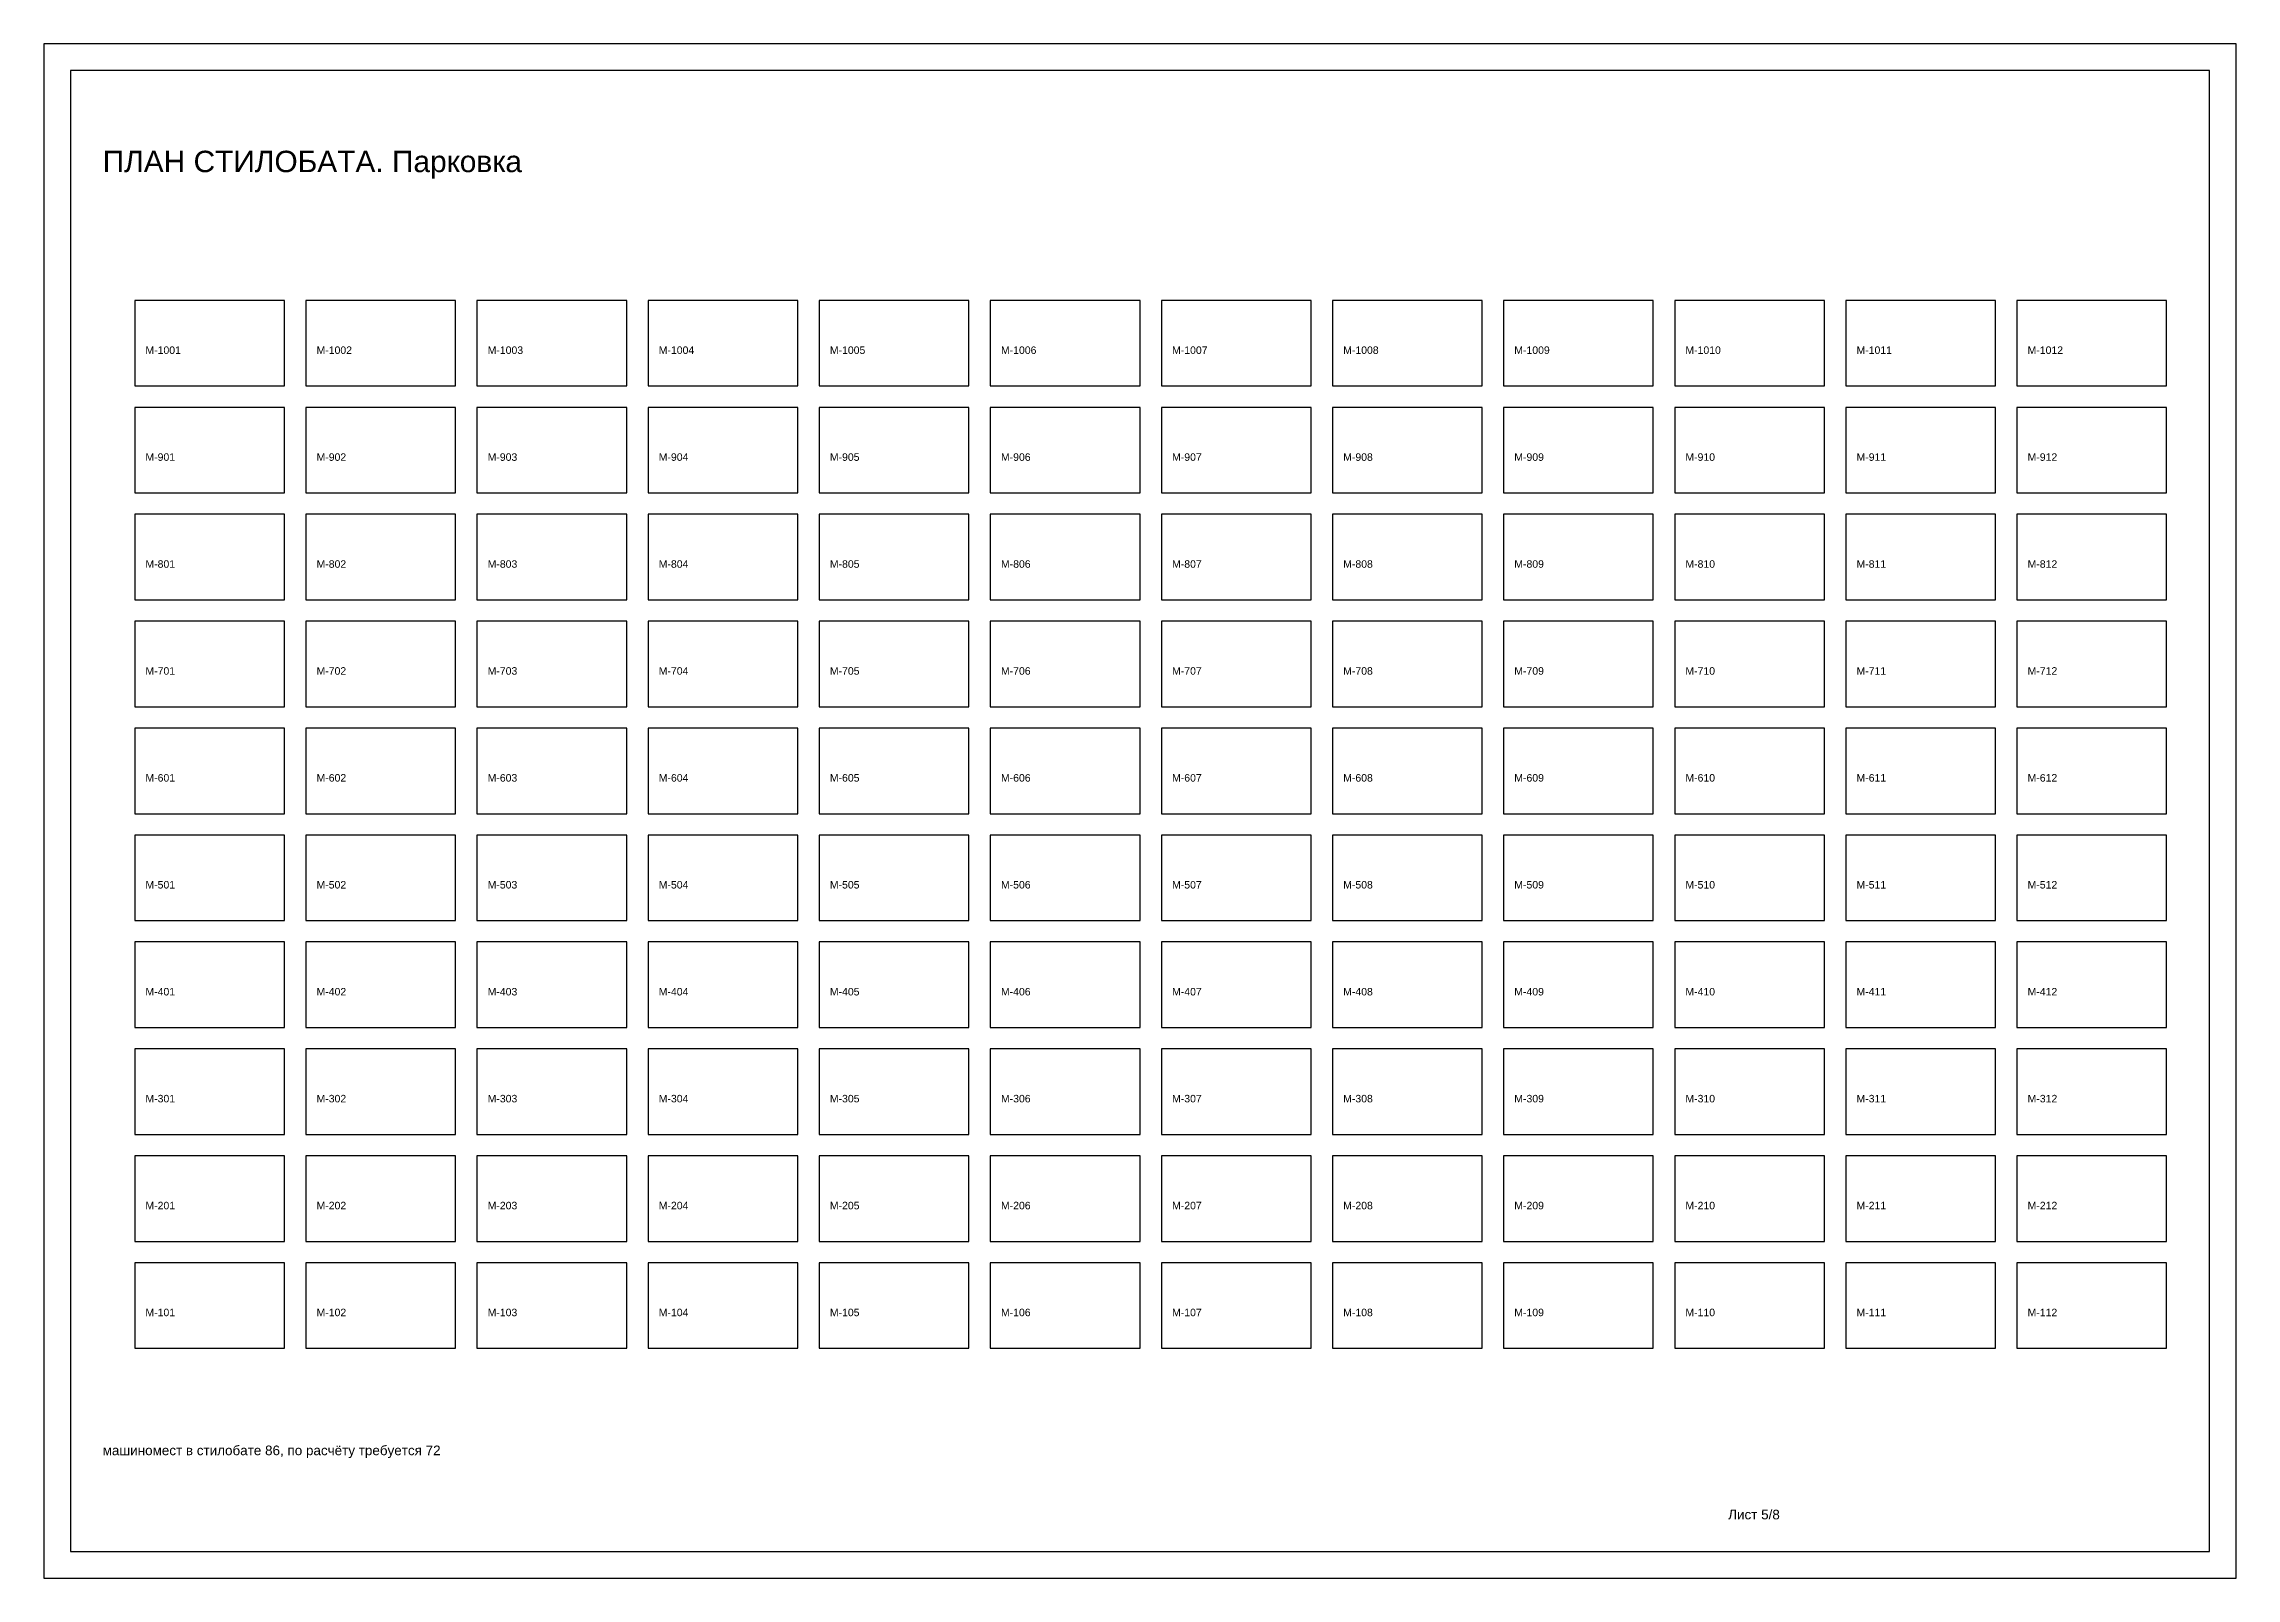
# Model space of a CAD drawing. Header units: millimetres. Extents: x 5 to 3395, y 5 to 292.
# Drawn here: x 1710 to 2120, y 5 to 292 of the extents above; entities that cross this region are included whole.
import ezdxf

# ---------------------------------------------------------------- set-up
doc = ezdxf.new("R2010")
doc.units = ezdxf.units.MM
doc.layers.add('GRAPH', color=7, linetype='Continuous')
doc.layers.add('TEXT', color=2, linetype='Continuous')
doc.styles.get("Standard").update_dxf_attribs({"font": 'arial.ttf'})

msp = doc.modelspace()

# ---------------------------------------------------------------- texts
at = {"layer": 'TEXT', "true_color": 0x141820}
msp.add_text('ПЛАН СТИЛОБАТА. Парковка', height=4, dxfattribs=at).set_placement((1721, 268))
at = {"layer": 'TEXT', "true_color": 0x5a6068}
for s, height, p in [('M-1001', 1.4, (1729, 234)), ('M-1002', 1.4, (1761, 234)), ('M-1003', 1.4, (1793, 234)), ('M-1004', 1.4, (1825, 234)), ('M-1005', 1.4, (1857, 234)), ('M-1006', 1.4, (1889, 234)), ('M-1007', 1.4, (1921, 234)), ('M-1008', 1.4, (1953, 234)), ('M-1009', 1.4, (1985, 234)), ('M-1010', 1.4, (2017, 234)), ('M-1011', 1.4, (2049, 234)), ('M-1012', 1.4, (2081, 234)), ('M-901', 1.4, (1729, 214)), ('M-902', 1.4, (1761, 214)), ('M-903', 1.4, (1793, 214)), ('M-904', 1.4, (1825, 214)), ('M-905', 1.4, (1857, 214)), ('M-906', 1.4, (1889, 214)), ('M-907', 1.4, (1921, 214)), ('M-908', 1.4, (1953, 214)), ('M-909', 1.4, (1985, 214)), ('M-910', 1.4, (2017, 214)), ('M-911', 1.4, (2049, 214)), ('M-912', 1.4, (2081, 214)), ('M-801', 1.4, (1729, 194)), ('M-802', 1.4, (1761, 194)), ('M-803', 1.4, (1793, 194)), ('M-804', 1.4, (1825, 194)), ('M-805', 1.4, (1857, 194)), ('M-806', 1.4, (1889, 194)), ('M-807', 1.4, (1921, 194)), ('M-808', 1.4, (1953, 194)), ('M-809', 1.4, (1985, 194)), ('M-810', 1.4, (2017, 194)), ('M-811', 1.4, (2049, 194)), ('M-812', 1.4, (2081, 194)), ('M-701', 1.4, (1729, 174)), ('M-702', 1.4, (1761, 174)), ('M-703', 1.4, (1793, 174)), ('M-704', 1.4, (1825, 174)), ('M-705', 1.4, (1857, 174)), ('M-706', 1.4, (1889, 174)), ('M-707', 1.4, (1921, 174)), ('M-708', 1.4, (1953, 174)), ('M-709', 1.4, (1985, 174)), ('M-710', 1.4, (2017, 174)), ('M-711', 1.4, (2049, 174)), ('M-712', 1.4, (2081, 174)), ('M-601', 1.4, (1729, 154)), ('M-602', 1.4, (1761, 154)), ('M-603', 1.4, (1793, 154)), ('M-604', 1.4, (1825, 154)), ('M-605', 1.4, (1857, 154)), ('M-606', 1.4, (1889, 154)), ('M-607', 1.4, (1921, 154)), ('M-608', 1.4, (1953, 154)), ('M-609', 1.4, (1985, 154)), ('M-610', 1.4, (2017, 154)), ('M-611', 1.4, (2049, 154)), ('M-612', 1.4, (2081, 154)), ('M-501', 1.4, (1729, 134)), ('M-502', 1.4, (1761, 134)), ('M-503', 1.4, (1793, 134)), ('M-504', 1.4, (1825, 134)), ('M-505', 1.4, (1857, 134)), ('M-506', 1.4, (1889, 134)), ('M-507', 1.4, (1921, 134)), ('M-508', 1.4, (1953, 134)), ('M-509', 1.4, (1985, 134)), ('M-510', 1.4, (2017, 134)), ('M-511', 1.4, (2049, 134)), ('M-512', 1.4, (2081, 134)), ('M-401', 1.4, (1729, 114)), ('M-402', 1.4, (1761, 114)), ('M-403', 1.4, (1793, 114)), ('M-404', 1.4, (1825, 114)), ('M-405', 1.4, (1857, 114)), ('M-406', 1.4, (1889, 114)), ('M-407', 1.4, (1921, 114)), ('M-408', 1.4, (1953, 114)), ('M-409', 1.4, (1985, 114)), ('M-410', 1.4, (2017, 114)), ('M-411', 1.4, (2049, 114)), ('M-412', 1.4, (2081, 114)), ('M-301', 1.4, (1729, 94)), ('M-302', 1.4, (1761, 94)), ('M-303', 1.4, (1793, 94)), ('M-304', 1.4, (1825, 94)), ('M-305', 1.4, (1857, 94)), ('M-306', 1.4, (1889, 94)), ('M-307', 1.4, (1921, 94)), ('M-308', 1.4, (1953, 94)), ('M-309', 1.4, (1985, 94)), ('M-310', 1.4, (2017, 94)), ('M-311', 1.4, (2049, 94)), ('M-312', 1.4, (2081, 94)), ('M-201', 1.4, (1729, 74)), ('M-202', 1.4, (1761, 74)), ('M-203', 1.4, (1793, 74)), ('M-204', 1.4, (1825, 74)), ('M-205', 1.4, (1857, 74)), ('M-206', 1.4, (1889, 74)), ('M-207', 1.4, (1921, 74)), ('M-208', 1.4, (1953, 74)), ('M-209', 1.4, (1985, 74)), ('M-210', 1.4, (2017, 74)), ('M-211', 1.4, (2049, 74)), ('M-212', 1.4, (2081, 74)), ('M-101', 1.4, (1729, 54)), ('M-102', 1.4, (1761, 54)), ('M-103', 1.4, (1793, 54)), ('M-104', 1.4, (1825, 54)), ('M-105', 1.4, (1857, 54)), ('M-106', 1.4, (1889, 54)), ('M-107', 1.4, (1921, 54)), ('M-108', 1.4, (1953, 54)), ('M-109', 1.4, (1985, 54)), ('M-110', 1.4, (2017, 54)), ('M-111', 1.4, (2049, 54)), ('M-112', 1.4, (2081, 54)), ('Лист 5/8', 1.8, (2025, 16))]:
    msp.add_text(s, height=height, dxfattribs=at).set_placement(p)
at = {"layer": 'TEXT', "true_color": 0xb02828}
msp.add_text('машиномест в стилобате 86, по расчёту требуется 72', height=1.8, dxfattribs=at).set_placement((1721, 28))

# ---------------------------------------------------------------- linework, layer by layer
at = {"layer": 'GRAPH', "true_color": 0x141820}
for p, q in [((2115, 287), (1715, 287)), ((1715, 287), (1715, 10)), ((2115, 10), (2115, 287)), ((1755, 244), (1727, 244)), ((1727, 244), (1727, 228)), ((1755, 228), (1755, 244)), ((1787, 244), (1759, 244)), ((1759, 244), (1759, 228)), ((1787, 228), (1787, 244)), ((1819, 244), (1791, 244)), ((1791, 244), (1791, 228)), ((1819, 228), (1819, 244)), ((1851, 244), (1823, 244)), ((1823, 244), (1823, 228)), ((1851, 228), (1851, 244)), ((1883, 244), (1855, 244)), ((1855, 244), (1855, 228)), ((1883, 228), (1883, 244)), ((1915, 244), (1887, 244)), ((1887, 244), (1887, 228)), ((1915, 228), (1915, 244)), ((1947, 244), (1919, 244)), ((1919, 244), (1919, 228)), ((1947, 228), (1947, 244)), ((1979, 244), (1951, 244)), ((1951, 244), (1951, 228)), ((1979, 228), (1979, 244)), ((2011, 244), (1983, 244)), ((1983, 244), (1983, 228)), ((2011, 228), (2011, 244)), ((2043, 244), (2015, 244)), ((2015, 244), (2015, 228)), ((2043, 228), (2043, 244)), ((2075, 244), (2047, 244)), ((2047, 244), (2047, 228)), ((2075, 228), (2075, 244)), ((2107, 244), (2079, 244)), ((2079, 244), (2079, 228)), ((2107, 228), (2107, 244)), ((1727, 228), (1755, 228)), ((1759, 228), (1787, 228)), ((1791, 228), (1819, 228)), ((1823, 228), (1851, 228)), ((1855, 228), (1883, 228)), ((1887, 228), (1915, 228)), ((1919, 228), (1947, 228)), ((1951, 228), (1979, 228)), ((1983, 228), (2011, 228)), ((2015, 228), (2043, 228)), ((2047, 228), (2075, 228)), ((2079, 228), (2107, 228)), ((1755, 224), (1727, 224)), ((1727, 224), (1727, 208)), ((1755, 208), (1755, 224)), ((1787, 224), (1759, 224)), ((1759, 224), (1759, 208)), ((1787, 208), (1787, 224)), ((1819, 224), (1791, 224)), ((1791, 224), (1791, 208)), ((1819, 208), (1819, 224)), ((1851, 224), (1823, 224)), ((1823, 224), (1823, 208)), ((1851, 208), (1851, 224)), ((1883, 224), (1855, 224)), ((1855, 224), (1855, 208)), ((1883, 208), (1883, 224)), ((1915, 224), (1887, 224)), ((1887, 224), (1887, 208)), ((1915, 208), (1915, 224)), ((1947, 224), (1919, 224)), ((1919, 224), (1919, 208)), ((1947, 208), (1947, 224)), ((1979, 224), (1951, 224)), ((1951, 224), (1951, 208)), ((1979, 208), (1979, 224)), ((2011, 224), (1983, 224)), ((1983, 224), (1983, 208)), ((2011, 208), (2011, 224)), ((2043, 224), (2015, 224)), ((2015, 224), (2015, 208)), ((2043, 208), (2043, 224)), ((2075, 224), (2047, 224)), ((2047, 224), (2047, 208)), ((2075, 208), (2075, 224)), ((2107, 224), (2079, 224)), ((2079, 224), (2079, 208)), ((2107, 208), (2107, 224)), ((1727, 208), (1755, 208)), ((1759, 208), (1787, 208)), ((1791, 208), (1819, 208)), ((1823, 208), (1851, 208)), ((1855, 208), (1883, 208)), ((1887, 208), (1915, 208)), ((1919, 208), (1947, 208)), ((1951, 208), (1979, 208)), ((1983, 208), (2011, 208)), ((2015, 208), (2043, 208)), ((2047, 208), (2075, 208)), ((2079, 208), (2107, 208)), ((1755, 204), (1727, 204)), ((1727, 204), (1727, 188)), ((1755, 188), (1755, 204)), ((1787, 204), (1759, 204)), ((1759, 204), (1759, 188)), ((1787, 188), (1787, 204)), ((1819, 204), (1791, 204)), ((1791, 204), (1791, 188)), ((1819, 188), (1819, 204)), ((1851, 204), (1823, 204)), ((1823, 204), (1823, 188)), ((1851, 188), (1851, 204)), ((1883, 204), (1855, 204)), ((1855, 204), (1855, 188)), ((1883, 188), (1883, 204)), ((1915, 204), (1887, 204)), ((1887, 204), (1887, 188)), ((1915, 188), (1915, 204)), ((1947, 204), (1919, 204)), ((1919, 204), (1919, 188)), ((1947, 188), (1947, 204)), ((1979, 204), (1951, 204)), ((1951, 204), (1951, 188)), ((1979, 188), (1979, 204)), ((2011, 204), (1983, 204)), ((1983, 204), (1983, 188)), ((2011, 188), (2011, 204)), ((2043, 204), (2015, 204)), ((2015, 204), (2015, 188)), ((2043, 188), (2043, 204)), ((2075, 204), (2047, 204)), ((2047, 204), (2047, 188)), ((2075, 188), (2075, 204)), ((2107, 204), (2079, 204)), ((2079, 204), (2079, 188)), ((2107, 188), (2107, 204)), ((1727, 188), (1755, 188)), ((1759, 188), (1787, 188)), ((1791, 188), (1819, 188)), ((1823, 188), (1851, 188)), ((1855, 188), (1883, 188)), ((1887, 188), (1915, 188)), ((1919, 188), (1947, 188)), ((1951, 188), (1979, 188)), ((1983, 188), (2011, 188)), ((2015, 188), (2043, 188)), ((2047, 188), (2075, 188)), ((2079, 188), (2107, 188)), ((1755, 184), (1727, 184)), ((1727, 184), (1727, 168)), ((1755, 168), (1755, 184)), ((1787, 184), (1759, 184)), ((1759, 184), (1759, 168)), ((1787, 168), (1787, 184)), ((1819, 184), (1791, 184)), ((1791, 184), (1791, 168)), ((1819, 168), (1819, 184)), ((1851, 184), (1823, 184)), ((1823, 184), (1823, 168)), ((1851, 168), (1851, 184)), ((1883, 184), (1855, 184)), ((1855, 184), (1855, 168)), ((1883, 168), (1883, 184)), ((1915, 184), (1887, 184)), ((1887, 184), (1887, 168)), ((1915, 168), (1915, 184)), ((1947, 184), (1919, 184)), ((1919, 184), (1919, 168)), ((1947, 168), (1947, 184)), ((1979, 184), (1951, 184)), ((1951, 184), (1951, 168)), ((1979, 168), (1979, 184)), ((2011, 184), (1983, 184)), ((1983, 184), (1983, 168)), ((2011, 168), (2011, 184)), ((2043, 184), (2015, 184)), ((2015, 184), (2015, 168)), ((2043, 168), (2043, 184)), ((2075, 184), (2047, 184)), ((2047, 184), (2047, 168)), ((2075, 168), (2075, 184)), ((2107, 184), (2079, 184)), ((2079, 184), (2079, 168)), ((2107, 168), (2107, 184)), ((1727, 168), (1755, 168)), ((1755, 164), (1727, 164)), ((1727, 164), (1727, 148)), ((1755, 148), (1755, 164)), ((1759, 168), (1787, 168)), ((1787, 164), (1759, 164)), ((1759, 164), (1759, 148)), ((1787, 148), (1787, 164)), ((1791, 168), (1819, 168)), ((1819, 164), (1791, 164)), ((1791, 164), (1791, 148)), ((1819, 148), (1819, 164)), ((1823, 168), (1851, 168)), ((1851, 164), (1823, 164)), ((1823, 164), (1823, 148)), ((1851, 148), (1851, 164)), ((1855, 168), (1883, 168)), ((1883, 164), (1855, 164)), ((1855, 164), (1855, 148)), ((1883, 148), (1883, 164)), ((1887, 168), (1915, 168)), ((1915, 164), (1887, 164)), ((1887, 164), (1887, 148)), ((1915, 148), (1915, 164)), ((1919, 168), (1947, 168)), ((1947, 164), (1919, 164)), ((1919, 164), (1919, 148)), ((1947, 148), (1947, 164)), ((1951, 168), (1979, 168)), ((1979, 164), (1951, 164)), ((1951, 164), (1951, 148)), ((1979, 148), (1979, 164)), ((1983, 168), (2011, 168)), ((2011, 164), (1983, 164)), ((1983, 164), (1983, 148)), ((2011, 148), (2011, 164)), ((2015, 168), (2043, 168)), ((2043, 164), (2015, 164)), ((2015, 164), (2015, 148)), ((2043, 148), (2043, 164)), ((2047, 168), (2075, 168)), ((2075, 164), (2047, 164)), ((2047, 164), (2047, 148)), ((2075, 148), (2075, 164)), ((2079, 168), (2107, 168)), ((2107, 164), (2079, 164)), ((2079, 164), (2079, 148)), ((2107, 148), (2107, 164)), ((1727, 148), (1755, 148)), ((1759, 148), (1787, 148)), ((1791, 148), (1819, 148)), ((1823, 148), (1851, 148)), ((1855, 148), (1883, 148)), ((1887, 148), (1915, 148)), ((1919, 148), (1947, 148)), ((1951, 148), (1979, 148)), ((1983, 148), (2011, 148)), ((2015, 148), (2043, 148)), ((2047, 148), (2075, 148)), ((2079, 148), (2107, 148)), ((1755, 144), (1727, 144)), ((1727, 144), (1727, 128)), ((1755, 128), (1755, 144)), ((1787, 144), (1759, 144)), ((1759, 144), (1759, 128)), ((1787, 128), (1787, 144)), ((1819, 144), (1791, 144)), ((1791, 144), (1791, 128)), ((1819, 128), (1819, 144)), ((1851, 144), (1823, 144)), ((1823, 144), (1823, 128)), ((1851, 128), (1851, 144)), ((1883, 144), (1855, 144)), ((1855, 144), (1855, 128)), ((1883, 128), (1883, 144)), ((1915, 144), (1887, 144)), ((1887, 144), (1887, 128)), ((1915, 128), (1915, 144)), ((1947, 144), (1919, 144)), ((1919, 144), (1919, 128)), ((1947, 128), (1947, 144)), ((1979, 144), (1951, 144)), ((1951, 144), (1951, 128)), ((1979, 128), (1979, 144)), ((2011, 144), (1983, 144)), ((1983, 144), (1983, 128)), ((2011, 128), (2011, 144)), ((2043, 144), (2015, 144)), ((2015, 144), (2015, 128)), ((2043, 128), (2043, 144)), ((2075, 144), (2047, 144)), ((2047, 144), (2047, 128)), ((2075, 128), (2075, 144)), ((2107, 144), (2079, 144)), ((2079, 144), (2079, 128)), ((2107, 128), (2107, 144)), ((1727, 128), (1755, 128)), ((1759, 128), (1787, 128)), ((1791, 128), (1819, 128)), ((1823, 128), (1851, 128)), ((1855, 128), (1883, 128)), ((1887, 128), (1915, 128)), ((1919, 128), (1947, 128)), ((1951, 128), (1979, 128)), ((1983, 128), (2011, 128)), ((2015, 128), (2043, 128)), ((2047, 128), (2075, 128)), ((2079, 128), (2107, 128)), ((1755, 124), (1727, 124)), ((1727, 124), (1727, 108)), ((1755, 108), (1755, 124)), ((1787, 124), (1759, 124)), ((1759, 124), (1759, 108)), ((1787, 108), (1787, 124)), ((1819, 124), (1791, 124)), ((1791, 124), (1791, 108)), ((1819, 108), (1819, 124)), ((1851, 124), (1823, 124)), ((1823, 124), (1823, 108)), ((1851, 108), (1851, 124)), ((1883, 124), (1855, 124)), ((1855, 124), (1855, 108)), ((1883, 108), (1883, 124)), ((1915, 124), (1887, 124)), ((1887, 124), (1887, 108)), ((1915, 108), (1915, 124)), ((1947, 124), (1919, 124)), ((1919, 124), (1919, 108)), ((1947, 108), (1947, 124)), ((1979, 124), (1951, 124)), ((1951, 124), (1951, 108)), ((1979, 108), (1979, 124)), ((2011, 124), (1983, 124)), ((1983, 124), (1983, 108)), ((2011, 108), (2011, 124)), ((2043, 124), (2015, 124)), ((2015, 124), (2015, 108)), ((2043, 108), (2043, 124)), ((2075, 124), (2047, 124)), ((2047, 124), (2047, 108)), ((2075, 108), (2075, 124)), ((2107, 124), (2079, 124)), ((2079, 124), (2079, 108)), ((2107, 108), (2107, 124)), ((1727, 108), (1755, 108)), ((1759, 108), (1787, 108)), ((1791, 108), (1819, 108)), ((1823, 108), (1851, 108)), ((1855, 108), (1883, 108)), ((1887, 108), (1915, 108)), ((1919, 108), (1947, 108)), ((1951, 108), (1979, 108)), ((1983, 108), (2011, 108)), ((2015, 108), (2043, 108)), ((2047, 108), (2075, 108)), ((2079, 108), (2107, 108)), ((1755, 104), (1727, 104)), ((1727, 104), (1727, 88)), ((1755, 88), (1755, 104)), ((1787, 104), (1759, 104)), ((1759, 104), (1759, 88)), ((1787, 88), (1787, 104)), ((1819, 104), (1791, 104)), ((1791, 104), (1791, 88)), ((1819, 88), (1819, 104)), ((1851, 104), (1823, 104)), ((1823, 104), (1823, 88)), ((1851, 88), (1851, 104)), ((1883, 104), (1855, 104)), ((1855, 104), (1855, 88)), ((1883, 88), (1883, 104)), ((1915, 104), (1887, 104)), ((1887, 104), (1887, 88)), ((1915, 88), (1915, 104)), ((1947, 104), (1919, 104)), ((1919, 104), (1919, 88)), ((1947, 88), (1947, 104)), ((1979, 104), (1951, 104)), ((1951, 104), (1951, 88)), ((1979, 88), (1979, 104)), ((2011, 104), (1983, 104)), ((1983, 104), (1983, 88)), ((2011, 88), (2011, 104)), ((2043, 104), (2015, 104)), ((2015, 104), (2015, 88)), ((2043, 88), (2043, 104)), ((2075, 104), (2047, 104)), ((2047, 104), (2047, 88)), ((2075, 88), (2075, 104)), ((2107, 104), (2079, 104)), ((2079, 104), (2079, 88)), ((2107, 88), (2107, 104)), ((1727, 88), (1755, 88)), ((1759, 88), (1787, 88)), ((1791, 88), (1819, 88)), ((1823, 88), (1851, 88)), ((1855, 88), (1883, 88)), ((1887, 88), (1915, 88)), ((1919, 88), (1947, 88)), ((1951, 88), (1979, 88)), ((1983, 88), (2011, 88)), ((2015, 88), (2043, 88)), ((2047, 88), (2075, 88)), ((2079, 88), (2107, 88)), ((1755, 84), (1727, 84)), ((1727, 84), (1727, 68)), ((1755, 68), (1755, 84)), ((1787, 84), (1759, 84)), ((1759, 84), (1759, 68)), ((1787, 68), (1787, 84)), ((1819, 84), (1791, 84)), ((1791, 84), (1791, 68)), ((1819, 68), (1819, 84)), ((1851, 84), (1823, 84)), ((1823, 84), (1823, 68)), ((1851, 68), (1851, 84)), ((1883, 84), (1855, 84)), ((1855, 84), (1855, 68)), ((1883, 68), (1883, 84)), ((1915, 84), (1887, 84)), ((1887, 84), (1887, 68)), ((1915, 68), (1915, 84)), ((1947, 84), (1919, 84)), ((1919, 84), (1919, 68)), ((1947, 68), (1947, 84)), ((1979, 84), (1951, 84)), ((1951, 84), (1951, 68)), ((1979, 68), (1979, 84)), ((2011, 84), (1983, 84)), ((1983, 84), (1983, 68)), ((2011, 68), (2011, 84)), ((2043, 84), (2015, 84)), ((2015, 84), (2015, 68)), ((2043, 68), (2043, 84)), ((2075, 84), (2047, 84)), ((2047, 84), (2047, 68)), ((2075, 68), (2075, 84)), ((2107, 84), (2079, 84)), ((2079, 84), (2079, 68)), ((2107, 68), (2107, 84)), ((1727, 68), (1755, 68)), ((1759, 68), (1787, 68)), ((1791, 68), (1819, 68)), ((1823, 68), (1851, 68)), ((1855, 68), (1883, 68)), ((1887, 68), (1915, 68)), ((1919, 68), (1947, 68)), ((1951, 68), (1979, 68)), ((1983, 68), (2011, 68)), ((2015, 68), (2043, 68)), ((2047, 68), (2075, 68)), ((2079, 68), (2107, 68)), ((1755, 64), (1727, 64)), ((1727, 64), (1727, 48)), ((1755, 48), (1755, 64)), ((1787, 64), (1759, 64)), ((1759, 64), (1759, 48)), ((1787, 48), (1787, 64)), ((1819, 64), (1791, 64)), ((1791, 64), (1791, 48)), ((1819, 48), (1819, 64)), ((1851, 64), (1823, 64)), ((1823, 64), (1823, 48)), ((1851, 48), (1851, 64)), ((1883, 64), (1855, 64)), ((1855, 64), (1855, 48)), ((1883, 48), (1883, 64)), ((1915, 64), (1887, 64)), ((1887, 64), (1887, 48)), ((1915, 48), (1915, 64)), ((1947, 64), (1919, 64)), ((1919, 64), (1919, 48)), ((1947, 48), (1947, 64)), ((1979, 64), (1951, 64)), ((1951, 64), (1951, 48)), ((1979, 48), (1979, 64)), ((2011, 64), (1983, 64)), ((1983, 64), (1983, 48)), ((2011, 48), (2011, 64)), ((2043, 64), (2015, 64)), ((2015, 64), (2015, 48)), ((2043, 48), (2043, 64)), ((2075, 64), (2047, 64)), ((2047, 64), (2047, 48)), ((2075, 48), (2075, 64)), ((2107, 64), (2079, 64)), ((2079, 64), (2079, 48)), ((2107, 48), (2107, 64)), ((1727, 48), (1755, 48)), ((1759, 48), (1787, 48)), ((1791, 48), (1819, 48)), ((1823, 48), (1851, 48)), ((1855, 48), (1883, 48)), ((1887, 48), (1915, 48)), ((1919, 48), (1947, 48)), ((1951, 48), (1979, 48)), ((1983, 48), (2011, 48)), ((2015, 48), (2043, 48)), ((2047, 48), (2075, 48)), ((2079, 48), (2107, 48)), ((1715, 10), (2115, 10))]:
    msp.add_line(p, q, dxfattribs=at)
at = {"layer": 'GRAPH'}
msp.add_lwpolyline([(1710, 5), (2120, 5), (2120, 292), (1710, 292)], close=True, dxfattribs=at)

msp.set_redraw_order([(e.dxf.handle, doc.entitydb.next_handle()) for e in msp.query("TEXT MTEXT ATTDEF DIMENSION ARC_DIMENSION")])  # texts and dimensions are drawn at this point

doc.saveas('drawing.dxf')
